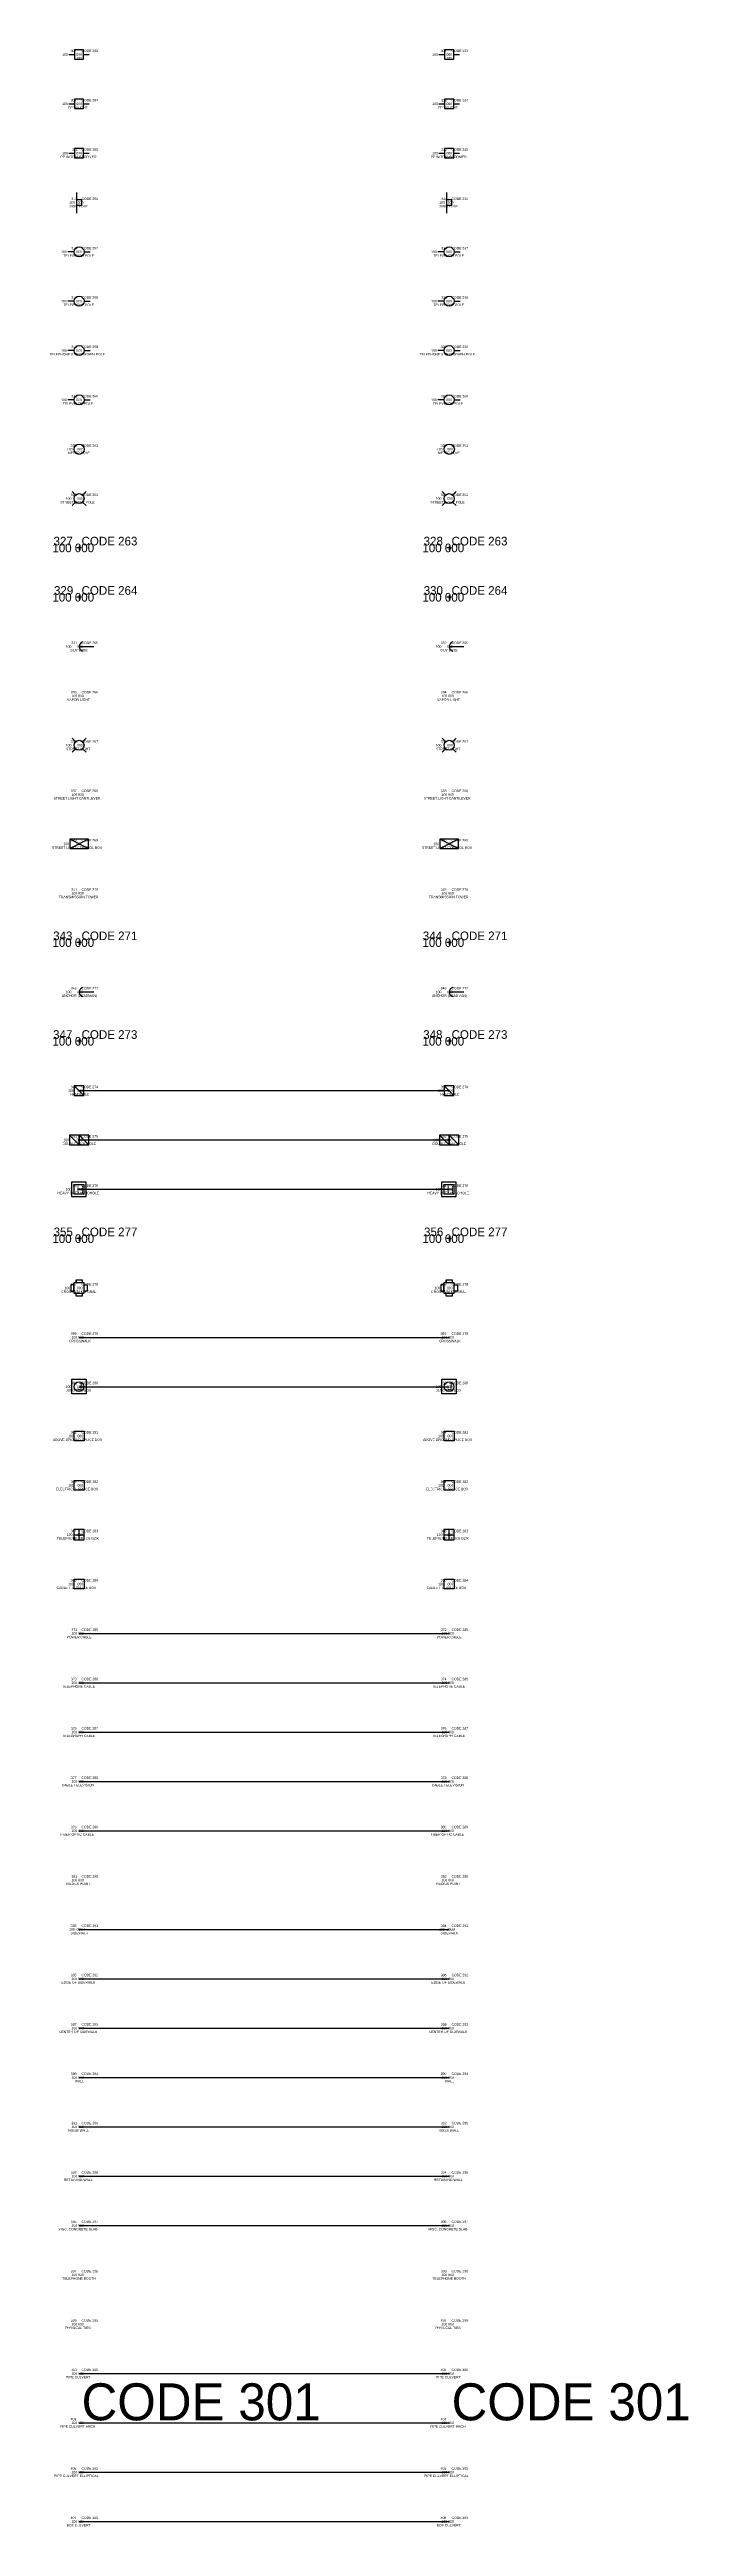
# Model space of a CAD drawing. Extents: x -12 to 6123, y -3 to 1005.
# Drawn here: x 1038 to 1297, y -2 to 1002 of the extents above; entities that cross this region are included whole.
import ezdxf

# ---------------------------------------------------------------- set-up
doc = ezdxf.new("R2010")
doc.units = 0
for name, color, linetype in [('Alignment_EX_50 Centerline', 7, 'Continuous'), ('Default', 7, 'Continuous'), ('Signals_EX_Above Ground', 7, 'Continuous'), ('Topo_Control Points', 7, 'Continuous'), ('Topo_Culverts', 7, 'Continuous'), ('Topo_Field Comments', 7, 'Continuous'), ('Topo_Noise Wall or Levee', 7, 'Continuous'), ('Topo_NonHighway Improvements', 7, 'Continuous'), ('Topo_PMK Solid Line', 7, 'Continuous'), ('Topo_Point Descriptions', 7, 'Continuous'), ('Topo_Point Elevations', 7, 'Continuous'), ('Topo_Point Numbers', 7, 'Continuous'), ('Topo_Retaining Wall', 7, 'Continuous'), ('Topo_Sidewalk', 7, 'Continuous'), ('Topo_Utilities', 7, 'Continuous'), ('Utilities_EX_Underground CableTV', 7, 'Continuous'), ('Utilities_EX_Underground Electric', 7, 'Continuous'), ('Utilities_EX_Underground Fiber Optic', 7, 'Continuous'), ('Utilities_EX_Underground Telephone', 7, 'Continuous')]:
    doc.layers.add(name, color=color, linetype=linetype)

msp = doc.modelspace()

# ---------------------------------------------------------------- linework, layer by layer
at = {"layer": 'Alignment_EX_50 Centerline'}
for p, q in [((1050, 80), (1050, 80)), ((1200, 80), (1200, 80))]:
    msp.add_line(p, q, dxfattribs=at)
at = {"layer": 'Default'}
for p, q in [((1050.875, 800), (1049.125, 800)), ((1050, 800.875), (1050, 799.125)), ((1200.875, 800), (1199.125, 800)), ((1200, 800.875), (1200, 799.125)), ((1050.875, 780), (1049.125, 780)), ((1050, 780.875), (1050, 779.125)), ((1200.875, 780), (1199.125, 780)), ((1200, 780.875), (1200, 779.125)), ((1050.875, 640), (1049.125, 640)), ((1050, 640.875), (1050, 639.125)), ((1200.875, 640), (1199.125, 640)), ((1200, 640.875), (1200, 639.125)), ((1050.875, 600), (1049.125, 600)), ((1050, 600.875), (1050, 599.125)), ((1200.875, 600), (1199.125, 600)), ((1200, 600.875), (1200, 599.125)), ((1050.875, 520), (1049.125, 520)), ((1050, 520.875), (1050, 519.125)), ((1200.875, 520), (1199.125, 520)), ((1200, 520.875), (1200, 519.125))]:
    msp.add_line(p, q, dxfattribs=at)
at = {"layer": 'Signals_EX_Above Ground'}
for points in [[(1048.75, 503.3329999999987), (1048.75, 502.0829999999987), (1047.9170000000042, 502.0829999999987), (1047.9170000000042, 501.25), (1046.6670000000042, 501.25), (1046.6670000000042, 498.75), (1047.9170000000042, 498.75), (1047.9170000000042, 501.25), (1047.9170000000042, 497.9170000000013), (1051.25, 497.9170000000013), (1051.25, 496.6670000000013), (1048.75, 496.6670000000013), (1048.75, 497.9170000000013), (1052.0829999999958, 497.9170000000013), (1052.0829999999958, 501.25), (1053.3329999999958, 501.25), (1053.3329999999958, 498.75), (1052.0829999999958, 498.75), (1052.0829999999958, 502.0829999999987), (1048.75, 502.0829999999987), (1048.75, 503.3329999999987), (1051.25, 503.3329999999987), (1051.25, 502.0829999999987)], [(1198.75, 503.3329999999987), (1198.75, 502.0829999999987), (1197.9170000000042, 502.0829999999987), (1197.9170000000042, 501.25), (1196.6670000000042, 501.25), (1196.6670000000042, 498.75), (1197.9170000000042, 498.75), (1197.9170000000042, 501.25), (1197.9170000000042, 497.9170000000013), (1201.25, 497.9170000000013), (1201.25, 496.6670000000013), (1198.75, 496.6670000000013), (1198.75, 497.9170000000013), (1202.0829999999958, 497.9170000000013), (1202.0829999999958, 501.25), (1203.3329999999958, 501.25), (1203.3329999999958, 498.75), (1202.0829999999958, 498.75), (1202.0829999999958, 502.0829999999987), (1198.75, 502.0829999999987), (1198.75, 503.3329999999987), (1201.25, 503.3329999999987), (1201.25, 502.0829999999987)]]:
    msp.add_lwpolyline(points, dxfattribs=at)
at = {"layer": 'Topo_Control Points'}
for p, q in [((1050, 260), (1050, 260)), ((1200, 260), (1200, 260))]:
    msp.add_line(p, q, dxfattribs=at)
at = {"layer": 'Topo_Culverts'}
for p, q in [((1050, 60), (1050, 60)), ((1050, 60), (1200, 60)), ((1200, 60), (1200, 60)), ((1050, 40), (1050, 40)), ((1050, 40), (1200, 40)), ((1200, 40), (1200, 40)), ((1050, 20), (1050, 20)), ((1050, 20), (1200, 20)), ((1200, 20), (1200, 20)), ((1050, 0), (1050, 0)), ((1050, 0), (1200, 0)), ((1200, 0), (1200, 0))]:
    msp.add_line(p, q, dxfattribs=at)
at = {"layer": 'Topo_Noise Wall or Levee'}
for p, q in [((1050, 160), (1050, 160)), ((1050, 160), (1200, 160)), ((1200, 160), (1200, 160))]:
    msp.add_line(p, q, dxfattribs=at)
at = {"layer": 'Topo_NonHighway Improvements'}
for p, q in [((1050, 180), (1050, 180)), ((1050, 180), (1200, 180)), ((1200, 180), (1200, 180)), ((1050, 120), (1050, 120)), ((1050, 120), (1200, 120)), ((1200, 120), (1200, 120))]:
    msp.add_line(p, q, dxfattribs=at)
at = {"layer": 'Topo_PMK Solid Line'}
for p, q in [((1050, 480), (1050, 480)), ((1050, 480), (1200, 480)), ((1200, 480), (1200, 480))]:
    msp.add_line(p, q, dxfattribs=at)
at = {"layer": 'Topo_Retaining Wall'}
for p, q in [((1050, 140), (1050, 140)), ((1050, 140), (1200, 140)), ((1200, 140), (1200, 140))]:
    msp.add_line(p, q, dxfattribs=at)
at = {"layer": 'Topo_Sidewalk'}
for p, q in [((1050, 240), (1050, 240)), ((1050, 240), (1200, 240)), ((1200, 240), (1200, 240)), ((1050, 220), (1050, 220)), ((1050, 220), (1200, 220)), ((1200, 220), (1200, 220)), ((1050, 200), (1050, 200)), ((1050, 200), (1200, 200)), ((1200, 200), (1200, 200))]:
    msp.add_line(p, q, dxfattribs=at)
at = {"layer": 'Topo_Utilities'}
for p, q in [((1045.8650000000023, 1000.0020000000019), (1048.1599999999976, 1000.0020000000019)), ((1051.8400000000024, 1000.0020000000019), (1054.1349999999977, 1000.0020000000019)), ((1195.8650000000023, 1000.0020000000019), (1198.1599999999978, 1000.0020000000019)), ((1201.8400000000024, 1000.0020000000019), (1204.1349999999977, 1000.0020000000019)), ((1045.8650000000023, 980.0020000000019), (1048.1599999999976, 980.0020000000019)), ((1051.8400000000024, 980.0020000000019), (1054.1349999999977, 980.0020000000019)), ((1195.8650000000023, 980.0020000000019), (1198.1599999999978, 980.0020000000019)), ((1201.8400000000024, 980.0020000000019), (1204.1349999999977, 980.0020000000019)), ((1045.8650000000023, 960.0020000000019), (1048.1599999999976, 960.0020000000019)), ((1051.8400000000024, 960.0020000000019), (1054.1349999999977, 960.0020000000019)), ((1195.8650000000023, 960.0020000000019), (1198.1599999999978, 960.0020000000019)), ((1201.8400000000024, 960.0020000000019), (1204.1349999999977, 960.0020000000019)), ((1048.9569999999949, 944.0179999999993), (1048.9569999999949, 935.6859999999987)), ((1198.9569999999949, 944.0179999999993), (1198.9569999999949, 935.6859999999987)), ((1047.9849999999976, 919.9989999999991), (1045.4660000000033, 919.9989999999991)), ((1052.018000000005, 919.9989999999991), (1054.5369999999996, 919.9989999999991)), ((1197.9849999999976, 919.9989999999991), (1195.4660000000033, 919.9989999999991)), ((1202.0180000000053, 919.9989999999991), (1204.5369999999996, 919.9989999999991)), ((1047.9849999999976, 899.9989999999991), (1045.4660000000033, 899.9989999999991)), ((1052.018000000005, 899.9989999999991), (1054.5369999999996, 899.9989999999991)), ((1197.9849999999976, 899.9989999999991), (1195.4660000000033, 899.9989999999991)), ((1202.0180000000053, 899.9989999999991), (1204.5369999999996, 899.9989999999991)), ((1047.9849999999976, 879.9989999999991), (1045.4660000000033, 879.9989999999991)), ((1052.018000000005, 879.9989999999991), (1054.5369999999996, 879.9989999999991)), ((1197.9849999999976, 879.9989999999991), (1195.4660000000033, 879.9989999999991)), ((1202.0180000000053, 879.9989999999991), (1204.5369999999996, 879.9989999999991)), ((1047.9849999999976, 859.9989999999991), (1045.4660000000033, 859.9989999999991)), ((1052.018000000005, 859.9989999999991), (1054.5369999999996, 859.9989999999991)), ((1197.9849999999976, 859.9989999999991), (1195.4660000000033, 859.9989999999991)), ((1202.0180000000053, 859.9989999999991), (1204.5369999999996, 859.9989999999991)), ((1047.1699999999953, 822.8299999999989), (1048.5869999999995, 821.4119999999996)), ((1047.1699999999953, 817.1729999999982), (1048.5869999999995, 818.5849999999976)), ((1051.4150000000022, 821.4119999999996), (1052.8270000000018, 822.8299999999989)), ((1052.8270000000018, 817.1729999999982), (1051.4150000000022, 818.5849999999976)), ((1197.1699999999953, 822.8299999999989), (1198.5869999999995, 821.4119999999996)), ((1197.1699999999953, 817.1729999999982), (1198.5869999999995, 818.5849999999976)), ((1201.4150000000025, 821.4119999999996), (1202.8270000000018, 822.8299999999989)), ((1202.8270000000018, 817.1729999999982), (1201.4150000000025, 818.5849999999976)), ((1050, 760), (1055.925, 760)), ((1200, 760), (1205.925, 760)), ((1050, 740), (1050, 740)), ((1200, 740), (1200, 740)), ((1047.1699999999953, 722.8299999999989), (1048.5869999999995, 721.4119999999996)), ((1047.1699999999953, 717.1729999999982), (1048.5869999999995, 718.5849999999976)), ((1051.4150000000022, 721.4119999999996), (1052.8270000000018, 722.8299999999989)), ((1052.8270000000018, 717.1729999999982), (1051.4150000000022, 718.5849999999976)), ((1197.1699999999953, 722.8299999999989), (1198.5869999999995, 721.4119999999996)), ((1197.1699999999953, 717.1729999999982), (1198.5869999999995, 718.5849999999976)), ((1201.4150000000025, 721.4119999999996), (1202.8270000000018, 722.8299999999989)), ((1202.8270000000018, 717.1729999999982), (1201.4150000000025, 718.5849999999976)), ((1050, 700), (1050, 700)), ((1200, 700), (1200, 700)), ((1050, 660), (1050, 660)), ((1200, 660), (1200, 660)), ((1050, 620), (1055.925, 620)), ((1200, 620), (1205.925, 620)), ((1050, 580), (1200, 580)), ((1050, 560), (1200, 560)), ((1050, 540), (1200, 540)), ((1050, 460), (1200, 460)), ((1050, 100), (1050, 100)), ((1200, 100), (1200, 100))]:
    msp.add_line(p, q, dxfattribs=at)
for points in [[(1048.1599999999976, 998.1599999999977), (1051.8400000000024, 998.1599999999977), (1051.8400000000024, 1001.8400000000023), (1048.1599999999976, 1001.8400000000023)], [(1198.1599999999978, 998.1599999999977), (1201.8400000000024, 998.1599999999977), (1201.8400000000024, 1001.8400000000023), (1198.1599999999978, 1001.8400000000023)], [(1048.1599999999976, 978.1599999999977), (1051.8400000000024, 978.1599999999977), (1051.8400000000024, 981.8400000000023), (1048.1599999999976, 981.8400000000023)], [(1198.1599999999978, 978.1599999999977), (1201.8400000000024, 978.1599999999977), (1201.8400000000024, 981.8400000000023), (1198.1599999999978, 981.8400000000023)], [(1048.1599999999976, 958.1599999999977), (1051.8400000000024, 958.1599999999977), (1051.8400000000024, 961.8400000000023), (1048.1599999999976, 961.8400000000023)], [(1198.1599999999978, 958.1599999999977), (1201.8400000000024, 958.1599999999977), (1201.8400000000024, 961.8400000000023), (1198.1599999999978, 961.8400000000023)], [(1051.0430000000051, 941.0429999999993), (1048.9569999999949, 941.0429999999993), (1048.9569999999949, 938.9570000000007), (1051.0430000000051, 938.9570000000007)], [(1201.0430000000051, 941.0429999999993), (1198.9569999999949, 941.0429999999993), (1198.9569999999949, 938.9570000000007), (1201.0430000000051, 938.9570000000007)], [(1049.9930000000052, 839.9929999999994), (1049.9930000000052, 840.0099999999977), (1050.0099999999977, 840.0099999999977), (1050.0099999999977, 839.9929999999994)], [(1199.9930000000052, 839.9929999999994), (1199.9930000000052, 840.0099999999977), (1200.0099999999977, 840.0099999999977), (1200.0099999999977, 839.9929999999994)], [(1046.2510000000009, 678.1239999999991), (1053.7489999999991, 678.1239999999991), (1053.7489999999991, 681.876000000001), (1046.2510000000009, 681.876000000001)], [(1046.2510000000009, 678.1239999999991), (1050, 680), (1046.2510000000009, 681.876000000001)], [(1050, 680), (1053.7489999999991, 678.1239999999991), (1053.7489999999991, 681.876000000001)], [(1196.2510000000009, 678.1239999999991), (1203.7489999999991, 678.1239999999991), (1203.7489999999991, 681.876000000001), (1196.2510000000009, 681.876000000001)], [(1196.2510000000009, 678.1239999999991), (1200, 680), (1196.2510000000009, 681.876000000001)], [(1200, 680), (1203.7489999999991, 678.1239999999991), (1203.7489999999991, 681.876000000001)], [(1046.951000000001, 537.0479999999982), (1052.8560000000057, 537.0479999999982), (1052.8560000000057, 542.9520000000018), (1046.951000000001, 542.9520000000018)], [(1196.951000000001, 537.0479999999982), (1202.8560000000057, 537.0479999999982), (1202.8560000000057, 542.9520000000018), (1196.951000000001, 542.9520000000018)], [(1047.9349999999977, 538.0320000000007), (1047.9349999999977, 541.9679999999993), (1051.8709999999962, 541.9679999999993), (1051.8709999999962, 538.0320000000007)], [(1197.9349999999977, 538.0320000000007), (1197.9349999999977, 541.9679999999993), (1201.8709999999962, 541.9679999999993), (1201.8709999999962, 538.0320000000007)], [(1047.1050000000046, 457.1049999999988), (1047.1050000000046, 463.0089999999997), (1052.8969999999972, 463.0089999999997), (1052.8969999999972, 457.1049999999988)], [(1197.1050000000048, 457.1049999999988), (1197.1050000000048, 463.0089999999997), (1202.8969999999972, 463.0089999999997), (1202.8969999999972, 457.1049999999988)], [(1048, 438.00100000000094), (1048, 441.99899999999906), (1051.9989999999991, 441.99899999999906), (1051.9989999999991, 438.00100000000094)], [(1198, 438.00100000000094), (1198, 441.99899999999906), (1201.9989999999991, 441.99899999999906), (1201.9989999999991, 438.00100000000094)], [(1048, 418.00100000000094), (1048, 421.99899999999906), (1051.9989999999991, 421.99899999999906), (1051.9989999999991, 418.00100000000094)], [(1198, 418.00100000000094), (1198, 421.99899999999906), (1201.9989999999991, 421.99899999999906), (1201.9989999999991, 418.00100000000094)], [(1048, 378.00100000000094), (1048, 381.99899999999906), (1051.9989999999991, 381.99899999999906), (1051.9989999999991, 378.00100000000094)], [(1198, 378.00100000000094), (1198, 381.99899999999906), (1201.9989999999991, 381.99899999999906), (1201.9989999999991, 378.00100000000094)]]:
    msp.add_lwpolyline(points, close=True, dxfattribs=at)
for points in [[(1048.031999999995, 581.9679999999993), (1048.031999999995, 578.0320000000007), (1051.968000000005, 578.0320000000007), (1051.968000000005, 581.9679999999993), (1048.031999999995, 581.9679999999993), (1051.968000000005, 578.0320000000007)], [(1198.031999999995, 581.9679999999993), (1198.031999999995, 578.0320000000007), (1201.968000000005, 578.0320000000007), (1201.968000000005, 581.9679999999993), (1198.031999999995, 581.9679999999993), (1201.968000000005, 578.0320000000007)], [(1046.0640000000014, 561.9679999999993), (1046.0640000000014, 558.0320000000007), (1050, 558.0320000000007), (1050, 561.9679999999993), (1046.0640000000014, 561.9679999999993), (1050, 558.0320000000007)], [(1050, 561.9679999999993), (1050, 558.0320000000007), (1053.9359999999986, 558.0320000000007), (1053.9359999999986, 561.9679999999993), (1050, 561.9679999999993), (1053.9359999999986, 558.0320000000007)], [(1196.0640000000014, 561.9679999999993), (1196.0640000000014, 558.0320000000007), (1200, 558.0320000000007), (1200, 561.9679999999993), (1196.0640000000014, 561.9679999999993), (1200, 558.0320000000007)], [(1200, 561.9679999999993), (1200, 558.0320000000007), (1203.9359999999986, 558.0320000000007), (1203.9359999999986, 561.9679999999993), (1200, 561.9679999999993), (1203.9359999999986, 558.0320000000007)], [(1047.9170000000042, 397.9170000000013), (1052.0829999999958, 397.9170000000013), (1052.0829999999958, 402.0829999999987), (1047.9170000000042, 402.0829999999987), (1047.9170000000042, 397.9170000000013), (1050, 397.9170000000013), (1050, 400), (1050, 402.0829999999987), (1047.9170000000042, 402.0829999999987), (1047.9170000000042, 400), (1050, 400), (1052.0829999999958, 400)], [(1197.9170000000042, 397.9170000000013), (1202.0829999999958, 397.9170000000013), (1202.0829999999958, 402.0829999999987), (1197.9170000000042, 402.0829999999987), (1197.9170000000042, 397.9170000000013), (1200, 397.9170000000013), (1200, 400), (1200, 402.0829999999987), (1197.9170000000042, 402.0829999999987), (1197.9170000000042, 400), (1200, 400), (1202.0829999999958, 400)]]:
    msp.add_lwpolyline(points, dxfattribs=at)
for centre, radius in [((1050, 920), 2.015634221098599), ((1200, 920), 2.015634221098599), ((1050, 900), 2.015634221098599), ((1200, 900), 2.015634221098599), ((1050, 880), 2.015634221098599), ((1200, 880), 2.015634221098599), ((1050, 860), 2.015634221098599), ((1200, 860), 2.015634221098599), ((1050.0274953403975, 840.0108314977318), 2.082980334646831), ((1200.0274953403975, 840.0108314977318), 2.082980334646831), ((1050, 820), 1.9996611208497423), ((1200, 820), 1.9996611208497423), ((1050, 720), 1.9996611208497423), ((1200, 720), 1.9996611208497423), ((1049.9999510233406, 460.00017392110897), 1.968205310805618), ((1199.9999510233408, 460.00017392110897), 1.968205310805618)]:
    msp.add_circle(centre, radius, dxfattribs=at)
for centre in [(1051.9311406590975, 759.9991208581953), (1201.9311406590975, 759.9991208581953), (1051.9311406590975, 619.9991208581953), (1201.9311406590975, 619.9991208581953)]:
    msp.add_arc(centre, 1.9350088522546551, 104.9829798907607, 255.01702010923935, dxfattribs=at)
at = {"layer": 'Utilities_EX_Underground CableTV'}
for p, q in [((1050, 300), (1050, 300)), ((1050, 300), (1200, 300)), ((1200, 300), (1200, 300))]:
    msp.add_line(p, q, dxfattribs=at)
at = {"layer": 'Utilities_EX_Underground Electric'}
for p, q in [((1050, 360), (1050, 360)), ((1050, 360), (1200, 360)), ((1200, 360), (1200, 360))]:
    msp.add_line(p, q, dxfattribs=at)
at = {"layer": 'Utilities_EX_Underground Fiber Optic'}
for p, q in [((1050, 280), (1050, 280)), ((1050, 280), (1200, 280)), ((1200, 280), (1200, 280))]:
    msp.add_line(p, q, dxfattribs=at)
at = {"layer": 'Utilities_EX_Underground Telephone'}
for p, q in [((1050, 340), (1050, 340)), ((1050, 340), (1200, 340)), ((1200, 340), (1200, 340)), ((1050, 320), (1050, 320)), ((1050, 320), (1200, 320)), ((1200, 320), (1200, 320))]:
    msp.add_line(p, q, dxfattribs=at)

# ---------------------------------------------------------------- texts
at = {"layer": 'Default'}
for s, p in [('327', (1039.6300659179688, 801)), ('CODE 263', (1051, 801)), ('328', (1189.6574096679688, 801)), ('CODE 263', (1201, 801)), ('100 000', (1039.1699523925781, 798.25)), ('100 000', (1189.1699523925781, 798.25)), ('329', (1039.82275390625, 781)), ('CODE 264', (1051, 781)), ('330', (1189.6851806640625, 781)), ('CODE 264', (1201, 781)), ('100 000', (1039.1699523925781, 778.25)), ('100 000', (1189.1699523925781, 778.25)), ('343', (1039.4920654296875, 641)), ('CODE 271', (1051, 641)), ('344', (1189.3267211914062, 641)), ('CODE 271', (1201, 641)), ('100 000', (1039.1699523925781, 638.25)), ('100 000', (1189.1699523925781, 638.25)), ('347', (1039.4647216796875, 601)), ('CODE 273', (1051, 601)), ('348', (1189.4920654296875, 601)), ('CODE 273', (1201, 601)), ('100 000', (1039.1699523925781, 598.25)), ('100 000', (1189.1699523925781, 598.25)), ('355', (1039.6574096679688, 521)), ('CODE 277', (1051, 521)), ('356', (1189.82275390625, 521)), ('CODE 277', (1201, 521)), ('100 000', (1039.1699523925781, 518.25)), ('100 000', (1189.1699523925781, 518.25))]:
    msp.add_text(s, height=3.4999999999999996, dxfattribs=at).set_placement(p)
at = {"layer": 'Topo_Field Comments'}
for s, height, p in [('CODE 253', 1, (1051, 1001)), ('CODE 253', 1, (1201, 1001)), ('CODE 254', 1, (1051, 981)), ('CODE 254', 1, (1201, 981)), ('CODE 255', 1, (1051, 961)), ('CODE 255', 1, (1201, 961)), ('CODE 256', 1, (1051, 941)), ('CODE 256', 1, (1201, 941)), ('CODE 257', 1, (1051, 921)), ('CODE 257', 1, (1201, 921)), ('CODE 258', 1, (1051, 901)), ('CODE 258', 1, (1201, 901)), ('CODE 259', 1, (1051, 881)), ('CODE 259', 1, (1201, 881)), ('CODE 260', 1, (1051, 861)), ('CODE 260', 1, (1201, 861)), ('CODE 261', 1, (1051, 841)), ('CODE 261', 1, (1201, 841)), ('CODE 262', 1, (1051, 821)), ('CODE 262', 1, (1201, 821)), ('CODE 265', 1, (1051, 761)), ('CODE 265', 1, (1201, 761)), ('CODE 266', 1, (1051, 741)), ('CODE 266', 1, (1201, 741)), ('CODE 267', 1, (1051, 721)), ('CODE 267', 1, (1201, 721)), ('CODE 268', 1, (1051, 701)), ('CODE 268', 1, (1201, 701)), ('CODE 269', 1, (1051, 681)), ('CODE 269', 1, (1201, 681)), ('CODE 270', 1, (1051, 661)), ('CODE 270', 1, (1201, 661)), ('CODE 272', 1, (1051, 621)), ('CODE 272', 1, (1201, 621)), ('CODE 274', 1, (1051, 581)), ('CODE 274', 1, (1201, 581)), ('CODE 275', 1, (1051, 561)), ('CODE 275', 1, (1201, 561)), ('CODE 276', 1, (1051, 541)), ('CODE 276', 1, (1201, 541)), ('CODE 278', 1, (1051, 501)), ('CODE 278', 1, (1201, 501)), ('CODE 279', 1, (1051, 481)), ('CODE 279', 1, (1201, 481)), ('CODE 280', 1, (1051, 461)), ('CODE 280', 1, (1201, 461)), ('CODE 281', 1, (1051, 441)), ('CODE 281', 1, (1201, 441)), ('CODE 282', 1, (1051, 421)), ('CODE 282', 1, (1201, 421)), ('CODE 283', 1, (1051, 401)), ('CODE 283', 1, (1201, 401)), ('CODE 284', 1, (1051, 381)), ('CODE 284', 1, (1201, 381)), ('CODE 285', 1, (1051, 361)), ('CODE 285', 1, (1201, 361)), ('CODE 286', 1, (1051, 341)), ('CODE 286', 1, (1201, 341)), ('CODE 287', 1, (1051, 321)), ('CODE 287', 1, (1201, 321)), ('CODE 288', 1, (1051, 301)), ('CODE 288', 1, (1201, 301)), ('CODE 289', 1, (1051, 281)), ('CODE 289', 1, (1201, 281)), ('CODE 290', 1, (1051, 261)), ('CODE 290', 1, (1201, 261)), ('CODE 291', 1, (1051, 241)), ('CODE 291', 1, (1201, 241)), ('CODE 292', 1, (1051, 221)), ('CODE 292', 1, (1201, 221)), ('CODE 293', 1, (1051, 201)), ('CODE 293', 1, (1201, 201)), ('CODE 294', 1, (1051, 181)), ('CODE 294', 1, (1201, 181)), ('CODE 295', 1, (1051, 161)), ('CODE 295', 1, (1201, 161)), ('CODE 296', 1, (1051, 141)), ('CODE 296', 1, (1201, 141)), ('CODE 297', 1, (1051, 121)), ('CODE 297', 1, (1201, 121)), ('CODE 298', 1, (1051, 101)), ('CODE 298', 1, (1201, 101)), ('CODE 299', 1, (1051, 81)), ('CODE 299', 1, (1201, 81)), ('CODE 300', 1, (1051, 61)), ('CODE 300', 1, (1201, 61)), ('CODE 301', 15, (1051, 41)), ('CODE 301', 15, (1201, 41)), ('CODE 302', 1, (1051, 21)), ('CODE 302', 1, (1201, 21)), ('CODE 303', 1, (1051, 1)), ('CODE 303', 1, (1201, 1))]:
    msp.add_text(s, height=height, dxfattribs=at).set_placement(p)
at = {"layer": 'Topo_Point Descriptions'}
for s, p in [('PP', (1049.220472440945, 998)), ('PP', (1199.220472440945, 998)), ('PP W/LIGHT', (1045.5433070866143, 978)), ('PP W/LIGHT', (1195.5433070866143, 978)), ('PP W/TRANSFORMER', (1042.48031496063, 958)), ('PP W/TRANSFORMER', (1192.48031496063, 958)), ('SIGN POLE', (1046.0748031496064, 938)), ('SIGN POLE', (1196.0748031496064, 938)), ('TELEGRAPH POLE', (1043.6417322834645, 918)), ('TELEGRAPH POLE', (1193.6417322834648, 918)), ('TELEPHONE POLE', (1043.6496062992126, 898)), ('TELEPHONE POLE', (1193.6496062992128, 898)), ('TELEPHONE & TELEGRAPH POLE', (1037.988188976378, 878)), ('TELEPHONE & TELEGRAPH POLE', (1187.988188976378, 878)), ('TELEVISION POLE', (1043.4133858267717, 858)), ('TELEVISION POLE', (1193.4133858267717, 858)), ('METER POLE', (1045.4212598425197, 838)), ('METER POLE', (1195.4212598425197, 838)), ('STREET LIGHT POLE', (1042.3425196850394, 818)), ('STREET LIGHT POLE', (1192.3425196850394, 818)), ('GUY WIRE', (1046.4606299212599, 758)), ('GUY WIRE', (1196.4606299212599, 758)), ('VAPOR LIGHT', (1045.1181102362204, 738)), ('VAPOR LIGHT', (1195.1181102362204, 738)), ('STREET LIGHT', (1044.6929133858268, 718)), ('STREET LIGHT', (1194.6929133858268, 718)), ('STREET LIGHT CANTILEVER', (1039.6850393700788, 698)), ('STREET LIGHT CANTILEVER', (1189.6850393700788, 698)), ('STREET LIGHT CONTROL BOX', (1038.976377952756, 678)), ('STREET LIGHT CONTROL BOX', (1188.976377952756, 678)), ('TRANSMISSION TOWER', (1041.7952755905512, 658)), ('TRANSMISSION TOWER', (1191.795275590551, 658)), ('ANCHOR (DEADMAN)', (1043.0314960629921, 618)), ('ANCHOR (DEADMAN)', (1193.0314960629921, 618)), ('HANDHOLE', (1046.4448818897638, 578)), ('HANDHOLE', (1196.4448818897638, 578)), ('DOUBLE HANDHOLE', (1043.1614173228347, 558)), ('DOUBLE HANDHOLE', (1193.1614173228347, 558)), ('HEAVY DUTY HANDHOLE', (1041.240157480315, 538)), ('HEAVY DUTY HANDHOLE', (1191.240157480315, 538)), ('CROSSWALK SIGNAL', (1042.748031496063, 498)), ('CROSSWALK SIGNAL', (1192.748031496063, 498)), ('CROSSWALK', (1045.8818897637796, 478)), ('CROSSWALK', (1195.8818897637796, 478)), ('JUNCTION BOX', (1044.6456692913387, 458)), ('JUNCTION BOX', (1194.6456692913387, 458)), ('ABOVE GROUND SPLICE BOX', (1039.4409448818897, 438)), ('ABOVE GROUND SPLICE BOX', (1189.4409448818897, 438)), ('ELECTRICAL SPLICE BOX', (1040.6456692913387, 418)), ('ELECTRICAL SPLICE BOX', (1190.6456692913387, 418)), ('TELEPHONE SPLICE BOX', (1040.976377952756, 398)), ('TELEPHONE SPLICE BOX', (1190.976377952756, 398)), ('CABLE T.V. SPLICE BOX', (1040.8897637795276, 378)), ('CABLE T.V. SPLICE BOX', (1190.8897637795276, 378)), ('POWER CABLE', (1044.9409448818897, 358)), ('POWER CABLE', (1194.9409448818897, 358)), ('TELEPHONE CABLE', (1043.1929133858268, 338)), ('TELEPHONE CABLE', (1193.1929133858268, 338)), ('TELEGRAPH CABLE', (1043.1850393700788, 318)), ('TELEGRAPH CABLE', (1193.1850393700788, 318)), ('CABLE TELEVISION', (1042.976377952756, 298)), ('CABLE TELEVISION', (1192.976377952756, 298)), ('FIBER OPTIC CABLE', (1042.476377952756, 278)), ('FIBER OPTIC CABLE', (1192.476377952756, 278)), ('RADIUS POINT', (1044.755905511811, 258)), ('RADIUS POINT', (1194.7559055118109, 258)), ('SIDEWALK', (1046.5433070866143, 238)), ('SIDEWALK', (1196.5433070866143, 238)), ('EDGE OF SIDEWALK', (1042.8188976377953, 218)), ('EDGE OF SIDEWALK', (1192.8188976377953, 218)), ('CENTER OF SIDEWALK', (1041.8582677165355, 198)), ('CENTER OF SIDEWALK', (1191.8582677165355, 198)), ('WALL', (1048.259842519685, 178)), ('WALL', (1198.259842519685, 178)), ('NOISE WALL', (1045.5826771653544, 158)), ('NOISE WALL', (1195.5826771653544, 158)), ('RETAINING WALL', (1043.8425196850394, 138)), ('RETAINING WALL', (1193.8425196850394, 138)), ('MISC. CONCRETE SLAB', (1041.5433070866143, 118)), ('MISC. CONCRETE SLAB', (1191.5433070866143, 118)), ('TELEPHONE BOOTH', (1043.1417322834645, 98)), ('TELEPHONE BOOTH', (1193.1417322834648, 98)), ('PHYSICAL TIES', (1044.3700787401576, 78)), ('PHYSICAL TIES', (1194.3700787401574, 78)), ('PIPE CULVERT', (1044.6771653543308, 58)), ('PIPE CULVERT', (1194.6771653543308, 58)), ('PIPE CULVERT ARCH', (1042.3385826771655, 38)), ('PIPE CULVERT ARCH', (1192.3385826771653, 38)), ('PIPE CULVERT ELLIPTICAL', (1039.8582677165355, 18)), ('PIPE CULVERT ELLIPTICAL', (1189.8582677165355, 18)), ('BOX CULVERT', (1044.9527559055118, -2)), ('BOX CULVERT', (1194.9527559055118, -2))]:
    msp.add_text(s, height=1, dxfattribs=at).set_placement(p)
at = {"layer": 'Topo_Point Elevations'}
for s, p in [('100         000', (1043.1496062992126, 999.5)), ('100         000', (1193.1496062992128, 999.5)), ('100         000', (1043.1496062992126, 979.5)), ('100         000', (1193.1496062992128, 979.5)), ('100         000', (1043.1496062992126, 959.5)), ('100         000', (1193.1496062992128, 959.5)), ('100   000', (1045.984251968504, 939.5)), ('100   000', (1195.984251968504, 939.5)), ('100          000', (1042.6771653543308, 919.5)), ('100          000', (1192.6771653543308, 919.5)), ('100          000', (1042.6771653543308, 899.5)), ('100          000', (1192.6771653543308, 899.5)), ('100          000', (1042.6771653543308, 879.5)), ('100          000', (1192.6771653543308, 879.5)), ('100          000', (1042.6771653543308, 859.5)), ('100          000', (1192.6771653543308, 859.5)), ('100     000', (1045.0393700787401, 839.5)), ('100     000', (1195.0393700787401, 839.5)), ('100      000', (1044.5669291338584, 819.5)), ('100      000', (1194.5669291338584, 819.5)), ('100      000', (1044.5669291338584, 759.5)), ('100      000', (1194.5669291338584, 759.5)), ('100 000', (1046.9291338582677, 739.5)), ('100 000', (1196.9291338582677, 739.5)), ('100      000', (1044.5669291338584, 719.5)), ('100      000', (1194.5669291338584, 719.5)), ('100 000', (1046.9291338582677, 699.5)), ('100 000', (1196.9291338582677, 699.5)), ('100        000', (1043.6220472440946, 679.5)), ('100        000', (1193.6220472440946, 679.5)), ('100 000', (1046.9291338582677, 659.5)), ('100 000', (1196.9291338582677, 659.5)), ('100      000', (1044.5669291338584, 619.5)), ('100      000', (1194.5669291338584, 619.5)), ('100    000', (1045.5118110236222, 579.5)), ('100    000', (1195.5118110236222, 579.5)), ('100        000', (1043.6220472440946, 559.5)), ('100        000', (1193.6220472440946, 559.5)), ('100      000', (1044.5669291338584, 539.5)), ('100      000', (1194.5669291338584, 539.5)), ('100       000', (1044.0944881889764, 499.5)), ('100       000', (1194.0944881889764, 499.5)), ('100 000', (1046.9291338582677, 479.5)), ('100 000', (1196.9291338582677, 479.5)), ('100      000', (1044.5669291338584, 459.5)), ('100      000', (1194.5669291338584, 459.5)), ('100    000', (1045.5118110236222, 439.5)), ('100    000', (1195.5118110236222, 439.5)), ('100    000', (1045.5118110236222, 419.5)), ('100    000', (1195.5118110236222, 419.5)), ('100     000', (1045.0393700787401, 399.5)), ('100     000', (1195.0393700787401, 399.5)), ('100    000', (1045.5118110236222, 379.5)), ('100    000', (1195.5118110236222, 379.5)), ('100 000', (1046.9291338582677, 359.5)), ('100 000', (1196.9291338582677, 359.5)), ('100 000', (1046.9291338582677, 339.5)), ('100 000', (1196.9291338582677, 339.5)), ('100 000', (1046.9291338582677, 319.5)), ('100 000', (1196.9291338582677, 319.5)), ('100 000', (1046.9291338582677, 299.5)), ('100 000', (1196.9291338582677, 299.5)), ('100 000', (1046.9291338582677, 279.5)), ('100 000', (1196.9291338582677, 279.5)), ('100 000', (1046.9291338582677, 259.5)), ('100 000', (1196.9291338582677, 259.5)), ('100  000M', (1045.9212598425197, 239.5)), ('100  000M', (1195.9212598425197, 239.5)), ('100 000', (1046.9291338582677, 219.5)), ('100 000', (1196.9291338582677, 219.5)), ('100 000', (1046.9291338582677, 199.5)), ('100 000', (1196.9291338582677, 199.5)), ('100 000', (1046.9291338582677, 179.5)), ('100 000', (1196.9291338582677, 179.5)), ('100 000', (1046.9291338582677, 159.5)), ('100 000', (1196.9291338582677, 159.5)), ('100 000', (1046.9291338582677, 139.5)), ('100 000', (1196.9291338582677, 139.5)), ('100 000', (1046.9291338582677, 119.5)), ('100 000', (1196.9291338582677, 119.5)), ('100 000', (1046.9291338582677, 99.5)), ('100 000', (1196.9291338582677, 99.5)), ('100 000', (1046.9291338582677, 79.5)), ('100 000', (1196.9291338582677, 79.5)), ('100 000', (1046.9291338582677, 59.5)), ('100 000', (1196.9291338582677, 59.5)), ('100 000', (1046.9291338582677, 39.5)), ('100 000', (1196.9291338582677, 39.5)), ('100 000', (1046.9291338582677, 19.5)), ('100 000', (1196.9291338582677, 19.5)), ('100 000', (1046.9291338582677, -0.5)), ('100 000', (1196.9291338582677, -0.5))]:
    msp.add_text(s, height=1, dxfattribs=at).set_placement(p)
at = {"layer": 'Topo_Point Numbers'}
for s, p in [('307', (1046.5590551181103, 1001)), ('308', (1196.5590551181103, 1001)), ('309', (1046.5590551181103, 981)), ('310', (1196.8110236220473, 981)), ('311', (1047.1417322834645, 961)), ('312', (1196.8897637795276, 961)), ('313', (1046.8897637795276, 941)), ('314', (1196.8897637795276, 941)), ('315', (1046.8897637795276, 921)), ('316', (1196.8425196850394, 921)), ('317', (1046.8897637795276, 901)), ('318', (1196.8897637795276, 901)), ('319', (1046.8897637795276, 881)), ('320', (1196.5590551181103, 881)), ('321', (1046.8897637795276, 861)), ('322', (1196.6377952755906, 861)), ('323', (1046.6377952755906, 841)), ('324', (1196.6377952755906, 841)), ('325', (1046.6377952755906, 821)), ('326', (1196.5905511811025, 821)), ('331', (1046.8897637795276, 761)), ('332', (1196.6377952755906, 761)), ('333', (1046.6377952755906, 741)), ('334', (1196.6377952755906, 741)), ('335', (1046.6377952755906, 721)), ('336', (1196.5905511811025, 721)), ('337', (1046.6377952755906, 701)), ('338', (1196.6377952755906, 701)), ('339', (1046.6377952755906, 681)), ('340', (1196.5590551181103, 681)), ('341', (1046.8897637795276, 661)), ('342', (1196.6377952755906, 661)), ('345', (1046.6377952755906, 621)), ('346', (1196.5905511811025, 621)), ('349', (1046.6377952755906, 581)), ('350', (1196.5590551181103, 581)), ('351', (1046.8897637795276, 561)), ('352', (1196.6377952755906, 561)), ('353', (1046.6377952755906, 541)), ('354', (1196.6377952755906, 541)), ('357', (1046.6377952755906, 501)), ('358', (1196.6377952755906, 501)), ('359', (1046.6377952755906, 481)), ('360', (1196.5118110236222, 481)), ('361', (1046.8425196850394, 461)), ('362', (1196.5905511811025, 461)), ('363', (1046.5905511811025, 441)), ('364', (1196.5905511811025, 441)), ('365', (1046.5905511811025, 421)), ('366', (1196.5433070866143, 421)), ('367', (1046.5905511811025, 401)), ('368', (1196.5905511811025, 401)), ('369', (1046.5905511811025, 381)), ('370', (1196.5590551181103, 381)), ('371', (1046.8897637795276, 361)), ('372', (1196.6377952755906, 361)), ('373', (1046.6377952755906, 341)), ('374', (1196.6377952755906, 341)), ('375', (1046.6377952755906, 321)), ('376', (1196.5905511811025, 321)), ('377', (1046.6377952755906, 301)), ('378', (1196.6377952755906, 301)), ('379', (1046.6377952755906, 281)), ('380', (1196.5590551181103, 281)), ('381', (1046.8897637795276, 261)), ('382', (1196.6377952755906, 261)), ('383', (1046.6377952755906, 241)), ('384', (1196.6377952755906, 241)), ('385', (1046.6377952755906, 221)), ('386', (1196.5905511811025, 221)), ('387', (1046.6377952755906, 201)), ('388', (1196.6377952755906, 201)), ('389', (1046.6377952755906, 181)), ('390', (1196.5590551181103, 181)), ('391', (1046.8897637795276, 161)), ('392', (1196.6377952755906, 161)), ('393', (1046.6377952755906, 141)), ('394', (1196.6377952755906, 141)), ('395', (1046.6377952755906, 121)), ('396', (1196.5905511811025, 121)), ('397', (1046.6377952755906, 101)), ('398', (1196.6377952755906, 101)), ('399', (1046.6377952755906, 81)), ('400', (1196.48031496063, 81)), ('401', (1046.8110236220473, 61)), ('402', (1196.5590551181103, 61)), ('403', (1046.5590551181103, 41)), ('404', (1196.5590551181103, 41)), ('405', (1046.5590551181103, 21)), ('406', (1196.5118110236222, 21)), ('407', (1046.5590551181103, 1)), ('408', (1196.5590551181103, 1))]:
    msp.add_text(s, height=1, dxfattribs=at).set_placement(p)
at = {"layer": 'Topo_Utilities'}
for s, p in [('H', (1049.0530000000028, 538.5)), ('H', (1199.0530000000028, 538.5)), ('J', (1049.2689999999943, 458.5570000000007)), ('J', (1199.2689999999945, 458.5570000000007))]:
    msp.add_text(s, height=3, dxfattribs=at).set_placement(p)

doc.saveas('drawing.dxf')
